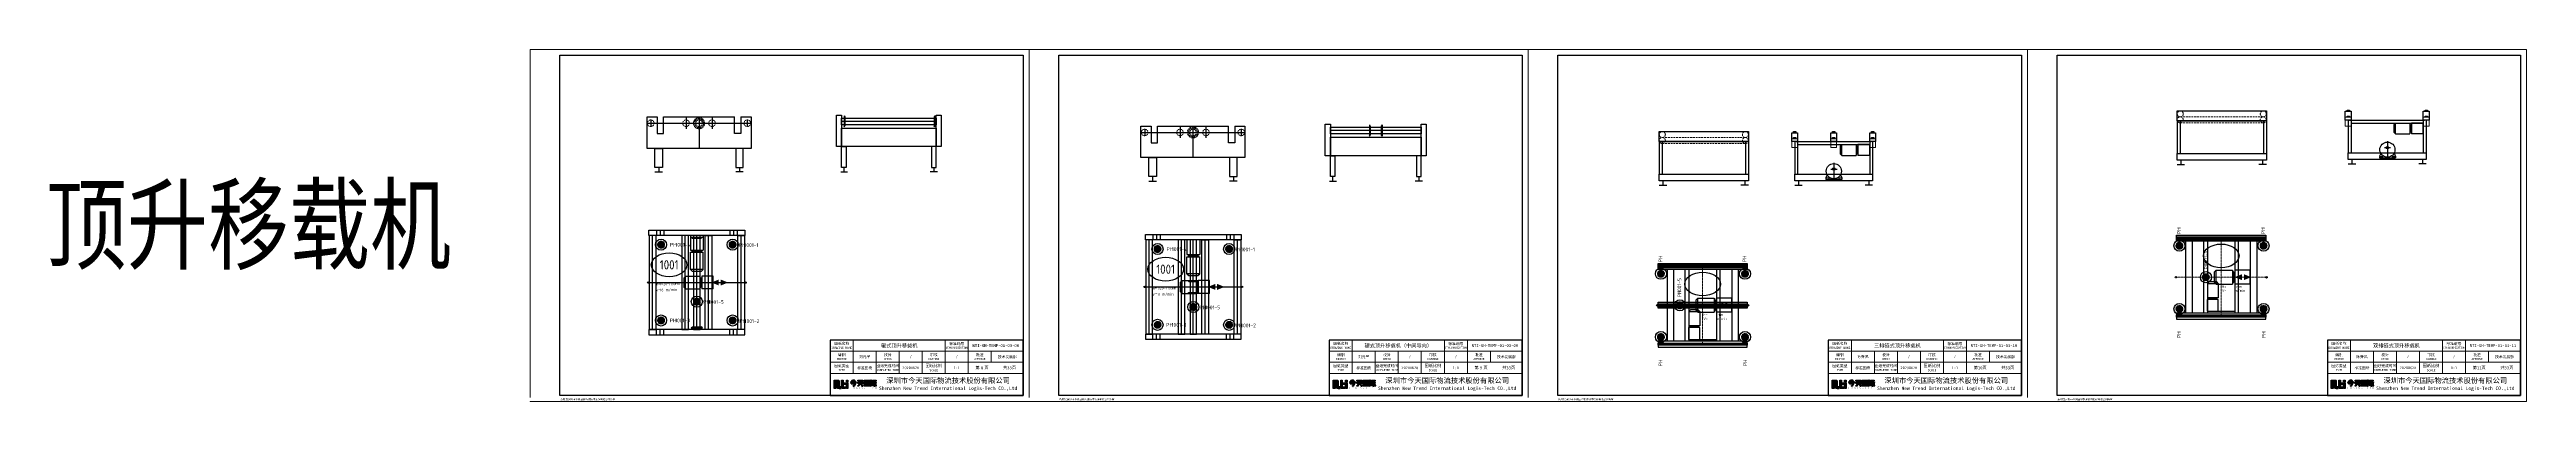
# Model space of a CAD drawing. Header units: millimetres. Extents: x 13310 to 204601, y -25828 to 2684.
# Drawn here: x 13330 to 46681, y -11572 to -6820 of the extents above; entities that cross this region are included whole.
import ezdxf
from ezdxf.enums import TextEntityAlignment as Align

# ---------------------------------------------------------------- set-up
doc = ezdxf.new("R2010")
doc.units = ezdxf.units.MM
for name, pattern in [('CENTER', [2, 1.25, -0.25, 0.25, -0.25]), ('CENTERX2', [20.32, 12.7, -2.54, 2.54, -2.54]), ('DASHED', [0.75, 0.5, -0.25])]:
    doc.linetypes.add(name, pattern=pattern)
for name, color, linetype, lineweight in [('NTI-中心线层', 1, 'CENTER', 5), ('NTI-标注层', 3, 'Continuous', 9), ('NTI-细实线', 7, 'Continuous', 9)]:
    doc.layers.add(name, color=color, linetype=linetype, lineweight=lineweight)
for name, color, linetype in [('NTI-功率', 6, 'Continuous'), ('NTI-电气控制', 1, 'Continuous'), ('NTI-粗实线', 7, 'Continuous'), ('NTI-编号层', 6, 'Continuous')]:
    doc.layers.add(name, color=color, linetype=linetype)
doc.layers.add('NTI-输送设备', color=7, linetype='Continuous', plot=False)
doc.styles.add('-黑体', font='', dxfattribs={"width": 0.8})
doc.styles.add('NTI标准图块应用文字样式', font='gbenor.shx', dxfattribs={"height": 3.5})
doc.styles.get("Standard").update_dxf_attribs({"font": 'gbenor.shx'})
doc.styles.add('标题栏', font='')
doc.styles.get('-黑体').set_extended_font_data('SimHei')
doc.styles.get('标题栏').set_extended_font_data('SimSun')

# ---------------------------------------------------------------- blocks, each defined once
blk = doc.blocks.new('*U273')
at = {"layer": 'NTI-输送设备', "color": 1, "ltscale": 20}
for p, q in [((-56.6, 700), (-56.6, 611)), ((418.7, 730.5), (418.7, 580.5)), ((593.4, 740.5), (593.4, 315.5)), ((768.1, 730.5), (768.1, 580.5)), ((1243.4, 700), (1243.4, 611)), ((-101.1, 655.5), (1287.9, 655.5)), ((548.9, 655.5), (637.9, 655.5)), ((1198.9, 655.5), (1287.9, 655.5))]:
    blk.add_line(p, q, dxfattribs=at)
at = {"layer": 'NTI-输送设备'}
for p, q in [((0, 0), (100, 0)), ((50, 60), (50, 0)), ((1186.8, 0), (1086.8, 0)), ((1136.8, 60), (1136.8, 0))]:
    blk.add_line(p, q, dxfattribs=at)
for points in [[(1155.9, 740.5), (1293.4, 740.5), (1293.4, 315.5), (-106.6, 315.5), (-106.6, 740.5), (30.9, 740.5)], [(30.9, 740.5), (30.9, 515.5), (115.9, 515.5), (115.9, 740.5)], [(115.9, 740.5), (1070.9, 740.5)], [(1155.9, 740.5), (1155.9, 515.5), (1070.9, 515.5), (1070.9, 740.5)]]:
    blk.add_lwpolyline(points, dxfattribs=at)
for points in [[(0, 315.5), (100, 315.5), (100, 60), (0, 60)], [(1186.8, 315.5), (1086.8, 315.5), (1086.8, 60), (1186.8, 60)]]:
    blk.add_lwpolyline(points, close=True, dxfattribs=at)
at = {"layer": 'NTI-输送设备', "linetype": 'DASHED', "lineweight": 9, "ltscale": 30}
for centre, radius in [((-56.6, 655.5), 44.5), ((418.7, 655.5), 44.5), ((593.4, 655.5), 75), ((593.4, 655.5), 60), ((593.4, 655.5), 44.5), ((768.1, 655.5), 44.5), ((1243.4, 655.5), 44.5)]:
    blk.add_circle(centre, radius, dxfattribs=at)
blk = doc.blocks.new('*U27')
at = {"layer": 'NTI-输送设备', "color": 1}
blk.add_line((1284.5, 680.5), (11.5, 680.5), dxfattribs=at)
at = {"layer": 'NTI-输送设备'}
for p, q in [((46.5, 755.5), (46.5, 605.5)), ((46.5, 755.5), (57.5, 740.5)), ((57.5, 740.5), (57.5, 620.5)), ((1268.5, 755.5), (1257.5, 740.5)), ((1257.5, 740.5), (1257.5, 620.5)), ((1268.5, 755.5), (1268.5, 605.5)), ((46.5, 605.5), (57.5, 620.5)), ((1268.5, 605.5), (1257.5, 620.5)), ((0, 0), (91.5, 0)), ((41.5, 60), (41.5, 0)), ((1303.5, 0), (1203.5, 0)), ((1253.5, 60), (1253.5, 0))]:
    blk.add_line(p, q, dxfattribs=at)
for points in [[(11.5, 765.5), (11.5, 340.5), (-58.5, 340.5), (-58.5, 765.5)], [(1353.5, 765.5), (1353.5, 340.5), (1283.5, 340.5), (1283.5, 765.5)], [(11.5, 590.5), (1283.5, 590.5), (1283.5, 340.5), (11.5, 340.5)], [(11.5, 340.5), (71.5, 340.5), (71.5, 60), (11.5, 60)], [(1283.5, 340.5), (1223.5, 340.5), (1223.5, 60), (1283.5, 60)]]:
    blk.add_lwpolyline(points, close=True, dxfattribs=at)
for points in [[(46.5, 636), (11.5, 636), (11.5, 725), (46.5, 725)], [(57.5, 725), (1257.5, 725)], [(1257, 725), (1283.5, 725), (1283.5, 636), (1257, 636)], [(1257.5, 636), (57.5, 636)]]:
    blk.add_lwpolyline(points, dxfattribs=at)
blk = doc.blocks.new('*U32')
at = {"layer": 'NTI-输送设备'}
for p, q in [((0, 589), (0, 150)), ((18, 589), (1178, 589)), ((40, 589), (40, 150)), ((1160, 589), (1160, 150)), ((1200, 589), (1200, 150)), ((0, 0), (100, 0)), ((50, 60), (50, 0)), ((1200, 0), (1100, 0)), ((1150, 60), (1150, 0))]:
    blk.add_line(p, q, dxfattribs=at)
at = {"layer": 'NTI-输送设备', "linetype": 'DASHED', "lineweight": 9, "ltscale": 50}
for p, q in [((41, 645), (1159, 645)), ((41, 644), (1159, 644)), ((41, 564), (1159, 564))]:
    blk.add_line(p, q, dxfattribs=at)
at = {"layer": 'NTI-输送设备'}
for points in [[(0, 725), (1200, 725), (1200, 589), (0, 589)], [(0, 150), (1200, 150), (1200, 60), (0, 60)]]:
    blk.add_lwpolyline(points, close=True, dxfattribs=at)
at = {"layer": 'NTI-输送设备', "linetype": 'DASHED', "lineweight": 9, "ltscale": 50}
for centre in [(41, 684), (1159, 684), (41, 604), (1159, 604)]:
    blk.add_circle(centre, 40.6, dxfattribs=at)
blk = doc.blocks.new('*U28')
at = {"layer": 'NTI-输送设备'}
for p, q in [((25, 589), (25, 150)), ((43, 589), (1053, 589)), ((65, 589), (65, 150)), ((65, 549), (1035, 549)), ((1035, 589), (1035, 150)), ((1075, 589), (1075, 150)), ((25, 0), (125, 0)), ((75, 60), (75, 0)), ((1075, 0), (975, 0)), ((1025, 60), (1025, 0))]:
    blk.add_line(p, q, dxfattribs=at)
at = {"layer": 'NTI-输送设备', "color": 2}
for p, q in [((659, 549), (638, 528)), ((638, 528), (638, 425)), ((638, 425), (659, 404)), ((659, 404), (659, 549)), ((659, 404), (852, 404)), ((852, 549), (852, 404)), ((857, 535), (852, 535)), ((852, 418), (857, 418)), ((860, 532), (860, 421)), ((875, 516), (863, 516)), ((863, 436), (875, 436)), ((875, 549), (875, 404)), ((1035, 549), (875, 549)), ((1035, 404), (875, 404)), ((1035, 404), (1035, 549)), ((463, 141), (445, 101)), ((445, 100), (486, 100)), ((445, 100), (445, 80)), ((445, 80), (486, 80)), ((486, 100), (486, 80)), ((486, 82), (618, 82)), ((512, 219), (595, 219)), ((552, 304), (552, 65)), ((618, 100), (659, 100)), ((618, 100), (618, 80)), ((618, 80), (659, 80)), ((641, 142), (659, 100)), ((659, 100), (659, 80))]:
    blk.add_line(p, q, dxfattribs=at)
at = {"layer": 'NTI-输送设备'}
for points in [[(-15, 709), (65, 709), (65, 589), (-15, 589)], [(10, 725), (40, 725), (40, 709), (10, 709)], [(1035, 709), (1115, 709), (1115, 589), (1035, 589)], [(1060, 725), (1090, 725), (1090, 709), (1060, 709)], [(25, 150), (1075, 150), (1075, 60), (25, 60)]]:
    blk.add_lwpolyline(points, close=True, dxfattribs=at)
at = {"layer": 'NTI-输送设备', "const_width": 16}
for points in [[(10, 717), (40, 717)], [(1060, 717), (1090, 717)]]:
    blk.add_lwpolyline(points, dxfattribs=at)
at = {"layer": 'NTI-输送设备', "color": 6, "lineweight": 13, "ltscale": 20}
for points in [[(-15, 629), (65, 629), (65, 509), (-15, 509)], [(1035, 629), (1115, 629), (1115, 509), (1035, 509)]]:
    blk.add_lwpolyline(points, close=True, dxfattribs=at)
at = {"layer": 'NTI-输送设备', "color": 6, "const_width": 16}
for points in [[(10, 637), (40, 637)], [(1060, 637), (1090, 637)]]:
    blk.add_lwpolyline(points, dxfattribs=at)
at = {"layer": 'NTI-输送设备', "color": 6}
for points in [[(10, 645), (40, 645), (40, 629), (10, 629)], [(1060, 645), (1090, 645), (1090, 629), (1060, 629)]]:
    blk.add_lwpolyline(points, close=True, dxfattribs=at)
at = {"layer": 'NTI-输送设备', "color": 2}
for centre, radius in [((552, 191), 102), ((552, 219), 16.8)]:
    blk.add_circle(centre, radius, dxfattribs=at)
for centre, start, end in [((857, 532), 0, 90), ((857, 421), 270, 0), ((863, 519), 180, 270), ((863, 433), 90, 180)]:
    blk.add_arc(centre, 3, start, end, dxfattribs=at)
blk = doc.blocks.new('图块标准图框标题栏')
h = blk.add_hatch(color=1)
h.dxf.hatch_style = 1
h.paths.add_polyline_path([(-126.1, 8.8), (-127.4, 8.8), (-127.4, 4.7), (-126.1, 4.7)])
h.paths.add_polyline_path([(-124, 9.6, 0.414214), (-124.7, 10.4), (-125.2, 10.4), (-127.4, 10.4), (-127.4, 9.1), (-125.2, 9.1), (-125.2, 5.5, 0.414214), (-124.5, 4.8), (-124, 4.8), (-122.7, 4.8), (-122.7, 5.9), (-124, 5.9)])
h.paths.add_polyline_path([(-121.2, 8.7), (-121.2, 10.4), (-122.3, 10.4), (-122.3, 5.5, 0.414214), (-121.5, 4.8), (-121.2, 4.8), (-119.6, 4.8), (-119.6, 5.9), (-121.2, 5.9), (-121.2, 7.5), (-119.6, 7.5), (-119.6, 8.7)])
h.paths.add_polyline_path([(-118, 8.7), (-119.1, 8.7), (-119.1, 4.8), (-118, 4.8)])
h.paths.add_polyline_path([(-118, 10.4), (-119.1, 10.4), (-119.1, 9.1), (-118, 9.1)])
h = blk.add_hatch(color=256)
h.dxf.hatch_style = 1
h.paths.add_polyline_path([(-113.6, 10.5), (-115, 10.5), (-116.1, 9.1), (-116.4, 9.1), (-116.4, 8.8), (-115.7, 8.8), (-114.6, 10.1), (-114, 10.1), (-112.9, 8.8), (-112.2, 8.8), (-112.2, 9.1), (-112.5, 9.1)])
h.paths.add_polyline_path([(-113.9, 9.1, 1), (-114.7, 9.1, 1)])
h.paths.add_polyline_path([(-112.8, 8.3), (-112.8, 8.4), (-115.8, 8.4), (-115.8, 8), (-113.6, 8), (-114.2, 6.8), (-114.4, 6.8), (-114.4, 6.4), (-113.7, 6.4)])
h.paths.add_polyline_path([(-107.6, 9), (-109.3, 9), (-109.3, 10), (-107.9, 10), (-107.9, 10.4), (-111.4, 10.4), (-111.4, 10), (-110, 10), (-110, 9), (-111.7, 9), (-111.7, 8.5), (-110.2, 8.5), (-111.2, 6.8), (-111.4, 6.8), (-111.4, 6.4), (-110.7, 6.4), (-109.7, 8.1), (-108.6, 6.4), (-107.9, 6.4), (-107.9, 6.8), (-108.2, 6.8), (-109.2, 8.5), (-107.6, 8.5)])
h.paths.add_polyline_path([(-103.3, 10.5), (-107.2, 10.5), (-107.2, 6.4), (-103.3, 6.4)])
h.paths.add_polyline_path([(-106.7, 10), (-103.8, 10), (-103.8, 6.9), (-106.7, 6.9)], flags=16)
h.paths.add_polyline_path([(-106.3, 8.8), (-105.5, 8.8), (-105.5, 9.4), (-106.3, 9.4), (-106.3, 9.7), (-104.1, 9.7), (-104.1, 9.4), (-105, 9.4), (-105, 8.8), (-104.1, 8.8), (-104.1, 8.4), (-105, 8.4), (-105, 7.6), (-104.4, 7.6), (-104.4, 7.8), (-104.1, 7.8), (-104.1, 7.6), (-104.1, 7.2), (-106.3, 7.2), (-106.3, 7.6), (-105.5, 7.6), (-105.5, 8.4), (-106.3, 8.4)], flags=0)
h.paths.add_polyline_path([(-101.6, 9), (-101.7, 9.1), (-101.7, 9.2), (-101.6, 9.3), (-101.6, 10), (-101.6, 10.5), (-102.5, 10.5), (-102.9, 10.5), (-102.9, 6.4), (-102.5, 6.4), (-102.5, 10), (-102, 10), (-102, 9.5), (-102.1, 9.5), (-102.1, 8.8), (-102, 8.7), (-102, 7.9), (-102.1, 7.8), (-102.1, 7.3), (-102, 7.3), (-101.8, 7.3, 0.414214), (-101.6, 7.5)])
h.paths.add_polyline_path([(-99, 9.4), (-101.2, 9.4), (-101.2, 8.9), (-100.4, 8.9), (-100.4, 6.7), (-100.7, 6.7), (-100.7, 6.4), (-100.4, 6.4), (-100.1, 6.4), (-100, 6.4, 0.414214), (-99.8, 6.6), (-99.8, 8.9), (-99, 8.9)])
h.paths.add_polyline_path([(-99.1, 10.5), (-101.1, 10.5), (-101.1, 10), (-99.1, 10)])
h.paths.add_polyline_path([(-100.8, 8.6), (-101.2, 8.6), (-101.2, 7), (-101.5, 7), (-101.5, 6.6), (-101.2, 6.6), (-101, 6.6, 0.414214), (-100.8, 6.8)])
h.paths.add_polyline_path([(-99, 8.6), (-99.4, 8.6), (-99.4, 6.8, 0.414214), (-99.1, 6.6), (-99, 6.6), (-98.7, 6.6), (-98.7, 7), (-99, 7)])
h = blk.add_hatch(color=256)
h.dxf.hatch_style = 1
h.paths.add_polyline_path([(-105, 8.8), (-105, 9.4), (-104.1, 9.4), (-104.1, 9.7), (-106.3, 9.7), (-106.3, 9.4), (-105.5, 9.4), (-105.5, 8.8), (-106.3, 8.8), (-106.3, 8.4), (-105.5, 8.4), (-105.5, 7.6), (-106.3, 7.6), (-106.3, 7.2), (-104.1, 7.2), (-104.1, 7.6), (-104.1, 7.8), (-104.4, 7.8), (-104.4, 7.6), (-105, 7.6), (-105, 8.4), (-104.1, 8.4), (-104.1, 8.8)])
for p, q in [((-116.4, 9.1), (-116.4, 8.8)), ((-116.4, 9.1), (-116.1, 9.1)), ((-116.4, 8.8), (-115.7, 8.8)), ((-116.1, 9.1), (-115, 10.5)), ((-115.8, 8), (-113.6, 8)), ((-115.7, 8.8), (-114.6, 10.1)), ((-113.6, 10.5), (-115, 10.5)), ((-114.6, 10.1), (-114, 10.1)), ((-114.6, 10.1), (-114, 10.1)), ((-114.4, 6.4), (-114.4, 6.8)), ((-114.4, 6.8), (-114.2, 6.8)), ((-113.6, 8), (-114.2, 6.8)), ((-114, 10.1), (-112.9, 8.8)), ((-112.9, 8.8), (-114, 10.1)), ((-112.8, 8.3), (-113.7, 6.4)), ((-112.5, 9.1), (-113.6, 10.5)), ((-112.9, 8.8), (-112.2, 8.8)), ((-112.2, 8.8), (-112.9, 8.8)), ((-112.2, 9.1), (-112.5, 9.1)), ((-112.2, 8.8), (-112.2, 9.1)), ((-111.4, 6.8), (-111.2, 6.8)), ((-111.4, 6.4), (-111.4, 6.8)), ((-110.7, 6.4), (-111.4, 6.4)), ((-110.2, 8.5), (-111.2, 6.8)), ((-109.7, 8.1), (-110.7, 6.4)), ((-109.7, 8.1), (-108.6, 6.4)), ((-109.2, 8.5), (-108.2, 6.8)), ((-108.6, 6.4), (-107.9, 6.4)), ((-107.9, 6.8), (-108.2, 6.8)), ((-107.9, 6.4), (-107.9, 6.8)), ((-102.1, 7.3), (-102, 7.3)), ((-101.6, 9.3), (-101.7, 9.2)), ((-101.7, 9.2), (-101.7, 9.1)), ((-101.6, 9), (-101.7, 9.1))]:
    blk.add_line(p, q)
at = {"color": 7, "linetype": 'Continuous'}
for p, q in [((-115.8, 8), (-115.8, 8.4)), ((-115.8, 8.4), (-112.8, 8.4)), ((-112.8, 8.4), (-112.8, 8.3)), ((-99.8, 6.6), (-99.8, 8.7))]:
    blk.add_line(p, q, dxfattribs=at)
at = {"color": 1}
for points in [[(-125.2, 9.1), (-127.4, 9.1), (-127.4, 10.4), (-125.2, 10.4)], [(-124, 4.8), (-122.7, 4.8), (-122.7, 5.9), (-124, 5.9)], [(-121.2, 8.7), (-119.6, 8.7), (-119.6, 7.5), (-121.2, 7.5)], [(-121.2, 7.5), (-121.2, 5.9)], [(-121.2, 5.9), (-119.6, 5.9), (-119.6, 4.8), (-121.2, 4.8)]]:
    blk.add_lwpolyline(points, dxfattribs=at)
for points in [[(-127.4, 8.8), (-126.1, 8.8), (-126.1, 4.7), (-127.4, 4.7)], [(-119.1, 10.4), (-118, 10.4), (-118, 9.1), (-119.1, 9.1)], [(-119.1, 8.7), (-118, 8.7), (-118, 4.8), (-119.1, 4.8)]]:
    blk.add_lwpolyline(points, close=True, dxfattribs=at)
for points in [[(-125.2, 10.4), (-124.7, 10.4, -0.414214), (-124, 9.6), (-124, 5.9)], [(-124, 4.8), (-124.5, 4.8, -0.414214), (-125.2, 5.5), (-125.2, 9.1)], [(-121.2, 4.8), (-121.5, 4.8, -0.414214), (-122.3, 5.5), (-122.3, 10.4), (-121.2, 10.4), (-121.2, 8.7)]]:
    blk.add_lwpolyline(points, format="xyb", dxfattribs=at)
at = {"color": 7, "linetype": 'Continuous'}
for points in [[(-114.4, 6.4), (-113.7, 6.4)], [(-104.1, 9.6), (-104.1, 9.7), (-106.3, 9.7)], [(-102.1, 7.3), (-102.1, 7.8), (-102, 7.9), (-102, 8.7), (-102.1, 8.8), (-102.1, 9.5), (-102, 9.5), (-102, 10)], [(-100.7, 6.4), (-100.7, 6.6)], [(-100.7, 6.4), (-100.1, 6.4)], [(-100, 6.4), (-100.1, 6.4)]]:
    blk.add_lwpolyline(points, dxfattribs=at)
for points in [[(-110, 9), (-111.7, 9), (-111.7, 8.5), (-110.2, 8.5)], [(-110, 10), (-111.4, 10), (-111.4, 10.4), (-107.9, 10.4), (-107.9, 10), (-109.3, 10)], [(-110, 9), (-110, 10)], [(-109.3, 10), (-109.3, 9)], [(-109.2, 8.5), (-107.6, 8.5), (-107.6, 9), (-109.3, 9)], [(-105.5, 9.4), (-106.3, 9.4), (-106.3, 9.7), (-104.1, 9.7), (-104.1, 9.4), (-105, 9.4)], [(-105.5, 8.8), (-106.3, 8.8), (-106.3, 8.4), (-105.5, 8.4)], [(-104.1, 7.6), (-104.1, 7.2), (-106.3, 7.2), (-106.3, 7.6), (-105.5, 7.6)], [(-105.5, 8.8), (-105.5, 9.4)], [(-105.5, 7.6), (-105.5, 8.4)], [(-105, 9.4), (-105, 8.8)], [(-105, 8.4), (-104.1, 8.4), (-104.1, 8.8), (-105, 8.8)], [(-105, 8.4), (-105, 7.6)], [(-105, 7.6), (-104.4, 7.6)], [(-104.4, 7.6), (-104.4, 7.8), (-104.1, 7.8), (-104.1, 7.6)], [(-102.5, 10.5), (-102.9, 10.5), (-102.9, 6.4), (-102.5, 6.4), (-102.5, 10)], [(-102.5, 10.5), (-101.6, 10.5), (-101.6, 10)], [(-102, 10), (-102.5, 10)], [(-101.6, 9.3), (-101.6, 10)], [(-101.2, 6.6), (-101.5, 6.6), (-101.5, 7), (-101.2, 7)], [(-100.4, 8.9), (-101.2, 8.9), (-101.2, 9.4), (-99, 9.4), (-99, 8.9), (-99.8, 8.9)], [(-100.4, 6.4), (-100.7, 6.4), (-100.7, 6.7), (-100.4, 6.7)], [(-100.4, 8.9), (-100.4, 6.7)], [(-99, 6.6), (-98.7, 6.6), (-98.7, 7), (-99, 7)]]:
    blk.add_lwpolyline(points)
for points in [[(-107.2, 10.5), (-103.3, 10.5), (-103.3, 6.4), (-107.2, 6.4)], [(-106.7, 10), (-103.8, 10), (-103.8, 6.9), (-106.7, 6.9)], [(-101.1, 10.5), (-99.1, 10.5), (-99.1, 10), (-101.1, 10)]]:
    blk.add_lwpolyline(points, close=True)
for points in [[(-102, 7.3), (-101.8, 7.3, 0.414214), (-101.6, 7.5), (-101.6, 9)], [(-101.2, 7), (-101.2, 8.6), (-100.8, 8.6), (-100.8, 6.8, -0.414214), (-101, 6.6), (-101.2, 6.6)], [(-100.4, 6.4), (-100, 6.4, 0.414214), (-99.8, 6.6), (-99.8, 8.9)], [(-99, 7), (-99, 8.6), (-99.4, 8.6), (-99.4, 6.8, 0.414214), (-99.1, 6.6), (-99, 6.6)]]:
    blk.add_lwpolyline(points, format="xyb")
blk.add_circle((-114.3, 9.1), 0.388, dxfattribs=at)
at = {"layer": 'NTI-粗实线'}
blk.add_lwpolyline([(-130, 0), (0, 0), (0, 37.5), (-130, 37.5)], close=True, dxfattribs=at)
at = {"layer": 'NTI-细实线'}
for p, q in [((-114.5, 37.5), (-114.5, 15)), ((-52.5, 22.5), (-52.5, 37.5)), ((-37, 22.5), (-37, 37.5)), ((0, 30), (-130, 30)), ((0, 22.5), (-130, 22.5)), ((-99, 30), (-99, 15)), ((-83.5, 30), (-83.5, 15)), ((-68, 30), (-68, 15)), ((-52.5, 22.5), (-52.5, 15)), ((-37, 22.5), (-37, 15)), ((-21.5, 30), (-21.5, 22.5)), ((0, 15), (-130, 15))]:
    blk.add_line(p, q, dxfattribs=at)
at = {"style": '标题栏'}
blk.add_attdef('图纸名称', text='', height=2.5, dxfattribs=at).set_placement((-83.5, 33.8), align=Align.MIDDLE_CENTER)
for tag, height, p in [('标准编号', 2, (-18.5, 33.8)), ('编制人员', 1.8, (-106.8, 26.2)), ('图纸类型', 1.8, (-106.8, 18.8)), ('图纸完成时间', 1.8, (-75.8, 18.8)), ('校对人员', 1.8, (-75.8, 26.2)), ('审核人员', 1.8, (-44.8, 26.2)), ('图纸比例', 1.8, (-44.8, 18.8)), ('N', 2, (-27.8, 18.8)), ('批准', 1.8, (-10.8, 26.2)), ('N', 2, (-9.2, 18.8))]:
    blk.add_attdef(tag, text='', height=height, dxfattribs=at).set_placement(p, align=Align.MIDDLE)
at = {"layer": 'NTI-细实线', "color": 7, "style": '标题栏'}
for s, p in [('L', (-116.4, 4.6)), ('O', (-114.4, 4.6)), ('G', (-112.5, 4.6)), ('I', (-110.8, 4.6)), ('S', (-109, 4.6)), ('-', (-107.1, 4.6)), ('T', (-105.1, 4.6)), ('E', (-103.4, 4.6)), ('C', (-101.4, 4.6)), ('H', (-99.6, 4.6))]:
    blk.add_text(s, height=1, dxfattribs=at).set_placement(p)
at = {"layer": 'NTI-细实线', "attachment_point": 5, "style": '标题栏'}
for s, insert, char_height, width in [('图纸名称\\P{\\H0.83333x;DRAWING NAME}', (-122.2, 33.8), 1.8, 15.198), ('标准编号\\P{\\H0.7x;STANDARDIZATION}', (-44.8, 33.8), 1.8, 15.198), ('图纸类型\\P{\\H0.75x;TYPE}', (-122.2, 18.8), 1.8, 14.466), ('编制\\P{\\H0.75x;EDITOR}', (-122.2, 26.2), 1.8, 14.466), ('图纸完成时间\\P{\\H0.75x;COMPLETED TIME}', (-91.2, 18.8), 1.8, 17.288), ('校对\\P{\\H0.75x;CHECK}', (-91.2, 26.2), 1.8, 14.466), ('图纸比例\\P{\\H0.75x;SCALE}', (-60.2, 18.8), 2, 14.466), ('审核\\P{\\H0.75x;EXAMINE}', (-60.2, 26.2), 1.8, 14.466), ('批准\\P{\\H0.75x;APPROVE}', (-29.2, 26.2), 1.8, 14.466), ('第  页', (-27.8, 18.8), 2, 24.25), ('共  页', (-9.2, 18.8), 2, 24.25), ('深圳市今天国际物流技术股份有限公司\\P{\\H0.66667x;Shenzhen New Trend International Logis-Tech CO.,Ltd}', (-50.6, 7.5), 3.5, 116.066)]:
    blk.add_mtext(s, dxfattribs=dict(at, insert=insert, char_height=char_height, width=width))
blk = doc.blocks.new('*U33')
at = {"layer": 'NTI-输送设备'}
for p, q in [((0, 589), (0, 150)), ((18, 589), (1178, 589)), ((40, 589), (40, 150)), ((1160, 589), (1160, 150)), ((1200, 589), (1200, 150)), ((0, 0), (100, 0)), ((50, 60), (50, 0)), ((1200, 0), (1100, 0)), ((1150, 60), (1150, 0))]:
    blk.add_line(p, q, dxfattribs=at)
at = {"layer": 'NTI-输送设备', "linetype": 'DASHED', "lineweight": 9, "ltscale": 50}
for p, q in [((41, 645), (1159, 645)), ((41, 644), (1159, 644)), ((41, 564), (1159, 564))]:
    blk.add_line(p, q, dxfattribs=at)
at = {"layer": 'NTI-输送设备'}
for points in [[(0, 725), (1200, 725), (1200, 589), (0, 589)], [(0, 150), (1200, 150), (1200, 60), (0, 60)]]:
    blk.add_lwpolyline(points, close=True, dxfattribs=at)
at = {"layer": 'NTI-输送设备', "linetype": 'DASHED', "lineweight": 9, "ltscale": 50}
for centre in [(41, 684), (1159, 684), (41, 604), (1159, 604)]:
    blk.add_circle(centre, 40.6, dxfattribs=at)
blk = doc.blocks.new('*U29')
at = {"layer": 'NTI-输送设备'}
for p, q in [((25, 589), (25, 150)), ((43, 589), (1053, 589)), ((65, 589), (65, 150)), ((65, 549), (1035, 549)), ((1035, 589), (1035, 150)), ((1075, 589), (1075, 150)), ((25, 0), (125, 0)), ((75, 60), (75, 0)), ((1075, 0), (975, 0)), ((1025, 60), (1025, 0))]:
    blk.add_line(p, q, dxfattribs=at)
at = {"layer": 'NTI-输送设备', "color": 2}
for p, q in [((659, 549), (638, 528)), ((638, 528), (638, 425)), ((638, 425), (659, 404)), ((659, 404), (659, 549)), ((659, 404), (852, 404)), ((852, 549), (852, 404)), ((857, 535), (852, 535)), ((852, 418), (857, 418)), ((860, 532), (860, 421)), ((875, 516), (863, 516)), ((863, 436), (875, 436)), ((875, 549), (875, 404)), ((1035, 549), (875, 549)), ((1035, 404), (875, 404)), ((1035, 404), (1035, 549)), ((463, 141), (445, 101)), ((445, 100), (486, 100)), ((445, 100), (445, 80)), ((445, 80), (486, 80)), ((486, 100), (486, 80)), ((486, 82), (618, 82)), ((512, 219), (595, 219)), ((552, 304), (552, 65)), ((618, 100), (659, 100)), ((618, 100), (618, 80)), ((618, 80), (659, 80)), ((641, 142), (659, 100)), ((659, 100), (659, 80))]:
    blk.add_line(p, q, dxfattribs=at)
at = {"layer": 'NTI-输送设备'}
for points in [[(-15, 709), (65, 709), (65, 589), (-15, 589)], [(10, 725), (40, 725), (40, 709), (10, 709)], [(510, 709), (590, 709), (590, 589), (510, 589)], [(535, 725), (565, 725), (565, 709), (535, 709)], [(1035, 709), (1115, 709), (1115, 589), (1035, 589)], [(1060, 725), (1090, 725), (1090, 709), (1060, 709)], [(25, 150), (1075, 150), (1075, 60), (25, 60)]]:
    blk.add_lwpolyline(points, close=True, dxfattribs=at)
at = {"layer": 'NTI-输送设备', "const_width": 16}
for points in [[(10, 717), (40, 717)], [(535, 717), (565, 717)], [(1060, 717), (1090, 717)]]:
    blk.add_lwpolyline(points, dxfattribs=at)
at = {"layer": 'NTI-输送设备', "color": 6, "lineweight": 13, "ltscale": 20}
for points in [[(-15, 629), (65, 629), (65, 509), (-15, 509)], [(510, 629), (590, 629), (590, 509), (510, 509)], [(1035, 629), (1115, 629), (1115, 509), (1035, 509)]]:
    blk.add_lwpolyline(points, close=True, dxfattribs=at)
at = {"layer": 'NTI-输送设备', "color": 6, "const_width": 16}
for points in [[(10, 637), (40, 637)], [(535, 637), (565, 637)], [(1060, 637), (1090, 637)]]:
    blk.add_lwpolyline(points, dxfattribs=at)
at = {"layer": 'NTI-输送设备', "color": 6}
for points in [[(10, 645), (40, 645), (40, 629), (10, 629)], [(535, 645), (565, 645), (565, 629), (535, 629)], [(1060, 645), (1090, 645), (1090, 629), (1060, 629)]]:
    blk.add_lwpolyline(points, close=True, dxfattribs=at)
at = {"layer": 'NTI-输送设备', "color": 2}
for centre, radius in [((552, 191), 102), ((552, 219), 16.8)]:
    blk.add_circle(centre, radius, dxfattribs=at)
for centre, start, end in [((857, 532), 0, 90), ((857, 421), 270, 0), ((863, 519), 180, 270), ((863, 433), 90, 180)]:
    blk.add_arc(centre, 3, start, end, dxfattribs=at)
blk = doc.blocks.new('*U31')
at = {"layer": 'NTI-输送设备', "color": 1}
blk.add_line((1258, 680), (38, 680), dxfattribs=at)
at = {"layer": 'NTI-输送设备'}
for p, q in [((562, 756), (562, 606)), ((562, 756), (573, 740)), ((573, 740), (573, 620)), ((733, 756), (722, 740)), ((722, 740), (722, 620)), ((733, 756), (733, 606)), ((562, 606), (573, 620)), ((733, 606), (722, 620)), ((26, 0), (118, 0)), ((68, 60), (68, 0)), ((1278, 0), (1178, 0)), ((1228, 60), (1228, 0))]:
    blk.add_line(p, q, dxfattribs=at)
for points in [[(38, 765), (38, 340), (-32, 340), (-32, 765)], [(1328, 765), (1328, 340), (1258, 340), (1258, 765)], [(38, 590), (1258, 590), (1258, 340), (38, 340)], [(38, 340), (98, 340), (98, 60), (38, 60)], [(1258, 340), (1198, 340), (1198, 60), (1258, 60)]]:
    blk.add_lwpolyline(points, close=True, dxfattribs=at)
for points in [[(562, 636), (38, 636), (38, 725), (562, 725)], [(573, 725), (722, 725)], [(722, 725), (1258, 725), (1258, 636), (722, 636)], [(722, 636), (573, 636)]]:
    blk.add_lwpolyline(points, dxfattribs=at)
blk = doc.blocks.new('*U275')
at = {"layer": 'NTI-输送设备', "color": 1, "ltscale": 20}
for p, q in [((-56.6, 700), (-56.6, 611)), ((418.7, 730.5), (418.7, 580.5)), ((593.4, 740.5), (593.4, 315.5)), ((768.1, 730.5), (768.1, 580.5)), ((1243.4, 700), (1243.4, 611)), ((-101.1, 655.5), (1287.9, 655.5)), ((548.9, 655.5), (637.9, 655.5)), ((1198.9, 655.5), (1287.9, 655.5))]:
    blk.add_line(p, q, dxfattribs=at)
at = {"layer": 'NTI-输送设备'}
for p, q in [((0, 0), (100, 0)), ((50, 60), (50, 0)), ((1186.8, 0), (1086.8, 0)), ((1136.8, 60), (1136.8, 0))]:
    blk.add_line(p, q, dxfattribs=at)
for points in [[(1155.9, 740.5), (1293.4, 740.5), (1293.4, 315.5), (-106.6, 315.5), (-106.6, 740.5), (30.9, 740.5)], [(30.9, 740.5), (30.9, 515.5), (115.9, 515.5), (115.9, 740.5)], [(115.9, 740.5), (1070.9, 740.5)], [(1155.9, 740.5), (1155.9, 515.5), (1070.9, 515.5), (1070.9, 740.5)]]:
    blk.add_lwpolyline(points, dxfattribs=at)
for points in [[(0, 315.5), (100, 315.5), (100, 60), (0, 60)], [(1186.8, 315.5), (1086.8, 315.5), (1086.8, 60), (1186.8, 60)]]:
    blk.add_lwpolyline(points, close=True, dxfattribs=at)
at = {"layer": 'NTI-输送设备', "linetype": 'DASHED', "lineweight": 9, "ltscale": 30}
for centre, radius in [((-56.6, 655.5), 44.5), ((418.7, 655.5), 44.5), ((593.4, 655.5), 75), ((593.4, 655.5), 60), ((593.4, 655.5), 44.5), ((768.1, 655.5), 44.5), ((1243.4, 655.5), 44.5)]:
    blk.add_circle(centre, radius, dxfattribs=at)
blk = doc.blocks.new('电机（顶升）')
at = {"layer": 'NTI-输送设备', "color": 2}
for p, q in [((87, 0), (-87, 0)), ((-87, 0), (-87, -200.5)), ((-87, -200.5), (87, -200.5)), ((-87, -228.34), (87, -228.34)), ((-87, -459.1), (-87, -228.34)), ((-70.2, -222.34), (-70.2, -228.34)), ((-66.6, -218.74), (66.6, -218.74)), ((-48, -200.74), (-48, -215.14)), ((48, -215.14), (48, -200.74)), ((70.2, -228.34), (70.2, -222.34)), ((87, 0), (87, -200.5)), ((87, -459.1), (87, -228.34)), ((-87, -459.1), (-61.8, -484.3)), ((87, -459.1), (-87, -459.1)), ((-61.8, -484.3), (61.8, -484.3)), ((61.8, -484.3), (87, -459.1))]:
    blk.add_line(p, q, dxfattribs=at)
for centre, start, end in [((-66.6, -222.34), 90, 180), ((-51.6, -215.14), 270, 0), ((51.6, -215.14), 180, 270), ((66.6, -222.34), 0, 90)]:
    blk.add_arc(centre, 3.6, start, end, dxfattribs=at)
blk = doc.blocks.new('电机（移栽）')
at = {"layer": 'NTI-输送设备', "color": 2}
for p, q in [((-371, 87), (-396, 61)), ((-396, 61), (-396, -62)), ((-371, -87), (-371, 87)), ((-371, 87), (-180, 87)), ((-180, 87), (-180, -87)), ((-174, 70), (-180, 70)), ((-170, 66), (-170, -67)), ((-152, 48), (-167, 48)), ((-152, 87), (-152, -87)), ((0, 87), (-152, 87)), ((0, -87), (0, 87)), ((-396, -62), (-371, -87)), ((-371, -87), (-180, -87)), ((-180, -71), (-174, -71)), ((-167, -48), (-152, -48)), ((0, -87), (-152, -87))]:
    blk.add_line(p, q, dxfattribs=at)
for centre, start, end in [((-174, 66), 0, 90), ((-167, 51), 180, 270), ((-174, -67), 270, 0), ((-167, -52), 90, 180)]:
    blk.add_arc(centre, 3.6, start, end, dxfattribs=at)
blk = doc.blocks.new('缺口')
at = {"layer": 'NTI-输送设备'}
for p, q in [((-50, 0), (-50, -70)), ((50, 0), (50, -70))]:
    blk.add_line(p, q, dxfattribs=at)
at = {"layer": 'NTI-输送设备', "color": 1}
blk.add_line((0, 0), (0, -70), dxfattribs=at)
blk = doc.blocks.new('开关3')
at = {"layer": 'NTI-电气控制'}
h = blk.add_hatch(dxfattribs=at)
h.set_pattern_fill('ANSI37', color=1, scale=2.4, angle=-90, style=0)
h.set_pattern_definition([(315, (-108851.0843, 64486.6747), (2.69407684, 2.69407684), []), (45, (-108851.0843, 64486.6747), (-2.69407684, 2.69407684), [])])
h.paths.add_polyline_path([(0, 47, 1), (0, -47, 1)])
at = {"layer": 'NTI-电气控制', "color": 5}
blk.add_circle((0, 0), 74.7, dxfattribs=at)
blk = doc.blocks.new('NTI-物流方向示意')
at = {"layer": 'NTI-标注层'}
blk.add_lwpolyline([(0, 0, 0, 80, 0), (-100, 0, 50, 50, 0)], format="xyseb", dxfattribs=at)
blk = doc.blocks.new('*U426')
at = {"layer": 'NTI-编号层'}
blk.add_ellipse((-373, 239), major_axis=(240, 0), ratio=0.666667, dxfattribs=at)
at = {"layer": 'NTI-输送设备', "color": 1}
for p, q in [((-595, -637), (-595, 636)), ((-159, -637), (-159, 636)), ((0, -637), (0, 636)), ((159, -637), (159, 636)), ((595, -637), (595, 636)), ((-655, 0), (655, 0))]:
    blk.add_line(p, q, dxfattribs=at)
at = {"layer": 'NTI-输送设备', "color": 5}
for p, q in [((-662, 7), (-648, -7)), ((-662, -7), (-648, 7)), ((662, 7), (648, -7)), ((662, -7), (648, 7))]:
    blk.add_line(p, q, dxfattribs=at)
at = {"layer": 'NTI-输送设备'}
for p, q in [((-75, 86), (75, 86)), ((-75, 86), (-60, 75)), ((-60, 75), (60, 75)), ((75, 86), (60, 75)), ((-75, -86), (-60, -75)), ((-75, -86), (75, -86)), ((-60, -75), (60, -75)), ((75, -86), (60, -75))]:
    blk.add_line(p, q, dxfattribs=at)
for points in [[(645, 706), (645, 636), (-645, 636), (-645, 706)], [(-640, 636), (-640, -637), (-550, -637), (-550, 636)], [(-203, 636), (-203, -637), (-114, -637), (-114, 636)], [(203, 636), (203, -637), (114, -637), (114, 636)], [(640, 636), (640, -637), (550, -637), (550, 636)], [(645, -707), (645, -637), (-645, -637), (-645, -707)]]:
    blk.add_lwpolyline(points, close=True, dxfattribs=at)
for points in [[(44, 86), (44, 636), (-44, 636), (-44, 86)], [(-44, 75), (-44, -75)], [(44, -75), (44, 75)], [(-44, -86), (-44, -637), (44, -637), (44, -86)]]:
    blk.add_lwpolyline(points, dxfattribs=at)
at = {"layer": 'NTI-输送设备', "color": 5}
for centre in [(-655, 0), (655, 0)]:
    blk.add_circle(centre, 10, dxfattribs=at)
at = {"xscale": -1}
for name, p in [('缺口', (495, 706)), ('NTI-物流方向示意', (196, 0))]:
    blk.add_blockref(name, p, dxfattribs=at)
blk.add_blockref('NTI-物流方向示意', (421, 0))
at = {"layer": 'NTI-电气控制'}
for p in [(-482, 511), (482, 511), (0, -272), (-482, -512), (482, -512)]:
    blk.add_blockref('开关3', p, dxfattribs=at)
at = {"layer": 'NTI-输送设备'}
for name, p in [('缺口', (-495, 706)), ('电机（顶升）', (0, 636)), ('电机（移栽）', (219, 0))]:
    blk.add_blockref(name, p, dxfattribs=at)
at = {"layer": 'NTI-输送设备', "xscale": -1, "rotation": 180}
blk.add_blockref('缺口', (-495, -707), dxfattribs=at)
at = {"layer": 'NTI-输送设备', "rotation": 180}
blk.add_blockref('缺口', (495, -707), dxfattribs=at)
at = {"layer": 'NTI-功率', "style": 'NTI标准图块应用文字样式'}
blk.add_attdef('005电机功率(KW)', (-499, -232), '', height=35, dxfattribs=at)
at = {"layer": 'NTI-标注层', "attachment_point": 1, "style": 'NTI标准图块应用文字样式'}
for s, width, insert, char_height in [('{\\fSimSun|b0|i0|c134|p2;v=}', 165.8, (-548, -82), 35), ('{\\fSimSun|b0|i0|c134|p2;H=}', 165.8, (-546, -2), 35), ('m/min', 5.85, (-420, -77), 40), ('{\\fSimSun|b0|i0|c134|p2;mm}', 165.8, (-290, 0), 35)]:
    blk.add_mtext_dynamic_manual_height_columns(s, width=width, gutter_width=350, heights=[0], dxfattribs=dict(at, insert=insert, char_height=char_height))
at = {"layer": 'NTI-标注层', "style": 'NTI标准图块应用文字样式'}
for tag, p in [('003输送高度(mm)', (-496, -36)), ('004输送速度(m/min)', (-496, -119))]:
    blk.add_attdef(tag, p, '', height=35, dxfattribs=at)
for tag, p, flags in [('012设计单位', (-496, -362), 3), ('011备注', (-496, -295), 1), ('005额定载荷(kg)', (-485, -409), 1)]:
    blk.add_attdef(tag, p, '', height=35, dxfattribs=dict(at, flags=flags))
at = {"layer": 'NTI-电气控制', "char_height": 50, "attachment_point": 1}
for width, insert in [(117.64, (-361, 535)), (72.12, (568, 531)), (72.12, (87, -252)), (113.65, (-365, -487)), (72.89, (572, -495))]:
    blk.add_mtext_dynamic_manual_height_columns('PH', width=width, gutter_width=200, heights=[0], dxfattribs=dict(at, insert=insert))
at = {"layer": 'NTI-电气控制'}
for tag, p in [('4#漫反射编号', (-289, 485)), ('1#漫反射编号', (640, 480)), ('5#光电编号', (159, -302)), ('3#漫反射编号', (-293, -537)), ('2#漫反射编号', (643, -545))]:
    blk.add_attdef(tag, p, '', height=50, dxfattribs=at)
at = {"layer": 'NTI-电气控制', "style": 'NTI标准图块应用文字样式'}
blk.add_attdef('007控制方式', (-503, -183), '', height=50, dxfattribs=at)
at = {"layer": 'NTI-编号层', "style": 'NTI标准图块应用文字样式'}
blk.add_attdef('000设备编号', text='', height=125, dxfattribs=at).set_placement((-373, 239), align=Align.MIDDLE)
blk = doc.blocks.new('*U425')
at = {"layer": 'NTI-编号层'}
blk.add_ellipse((-373, 239), major_axis=(240, 0), ratio=0.666667, dxfattribs=at)
at = {"layer": 'NTI-输送设备', "color": 1}
for p, q in [((-595, -637), (-595, 636)), ((-159, -637), (-159, 636)), ((0, -637), (0, 636)), ((159, -637), (159, 636)), ((595, -637), (595, 636)), ((-655, 0), (655, 0))]:
    blk.add_line(p, q, dxfattribs=at)
at = {"layer": 'NTI-输送设备'}
for p, q in [((-75, 611), (75, 611)), ((-75, 611), (-60, 600)), ((-60, 600), (60, 600)), ((75, 611), (60, 600)), ((-75, -611), (-60, -600)), ((-75, -611), (75, -611)), ((-60, -600), (60, -600)), ((75, -611), (60, -600))]:
    blk.add_line(p, q, dxfattribs=at)
at = {"layer": 'NTI-输送设备', "color": 5}
for p, q in [((-662, 7), (-648, -7)), ((-662, -7), (-648, 7)), ((662, 7), (648, -7)), ((662, -7), (648, 7))]:
    blk.add_line(p, q, dxfattribs=at)
at = {"layer": 'NTI-输送设备'}
for points in [[(645, 706), (645, 636), (-645, 636), (-645, 706)], [(-640, 636), (-640, -636), (-550, -636), (-550, 636)], [(-203, 636), (-203, -636), (-114, -636), (-114, 636)], [(203, 636), (203, -636), (114, -636), (114, 636)], [(640, 636), (640, -636), (550, -636), (550, 636)], [(645, -706), (645, -636), (-645, -636), (-645, -706)]]:
    blk.add_lwpolyline(points, close=True, dxfattribs=at)
for points in [[(44, 611), (44, 636), (-44, 636), (-44, 611)], [(-44, 600), (-44, -600)], [(44, -600), (44, 600)], [(-44, -611), (-44, -636), (44, -636), (44, -611)]]:
    blk.add_lwpolyline(points, dxfattribs=at)
at = {"layer": 'NTI-输送设备', "color": 5}
for centre in [(-655, 0), (655, 0)]:
    blk.add_circle(centre, 10, dxfattribs=at)
at = {"xscale": -1}
for name, p in [('缺口', (495, 706)), ('NTI-物流方向示意', (196, 0))]:
    blk.add_blockref(name, p, dxfattribs=at)
blk.add_blockref('NTI-物流方向示意', (421, 0))
at = {"layer": 'NTI-电气控制'}
for p in [(-482, 511), (482, 511), (0, -258), (-482, -512), (482, -512)]:
    blk.add_blockref('开关3', p, dxfattribs=at)
at = {"layer": 'NTI-输送设备'}
for name, p in [('缺口', (-495, 706)), ('电机（顶升）', (0, 636)), ('电机（移栽）', (219, 0))]:
    blk.add_blockref(name, p, dxfattribs=at)
at = {"layer": 'NTI-输送设备', "xscale": -1, "rotation": 180}
blk.add_blockref('缺口', (-495, -706), dxfattribs=at)
at = {"layer": 'NTI-输送设备', "rotation": 180}
blk.add_blockref('缺口', (495, -706), dxfattribs=at)
at = {"layer": 'NTI-功率', "style": 'NTI标准图块应用文字样式'}
blk.add_attdef('005电机功率(KW)', (-499, -238), '', height=35, dxfattribs=at)
at = {"layer": 'NTI-标注层', "attachment_point": 1, "style": 'NTI标准图块应用文字样式'}
for s, width, insert, char_height in [('{\\fSimSun|b0|i0|c134|p2;v=}', 165.8, (-548, -82), 35), ('{\\fSimSun|b0|i0|c134|p2;H=}', 165.8, (-546, -2), 35), ('m/min', 5.85, (-420, -77), 40), ('{\\fSimSun|b0|i0|c134|p2;mm}', 165.8, (-290, 0), 35)]:
    blk.add_mtext_dynamic_manual_height_columns(s, width=width, gutter_width=350, heights=[0], dxfattribs=dict(at, insert=insert, char_height=char_height))
at = {"layer": 'NTI-标注层', "style": 'NTI标准图块应用文字样式'}
for tag, p in [('003输送高度(mm)', (-496, -36)), ('004输送速度(m/min)', (-496, -119))]:
    blk.add_attdef(tag, p, '', height=35, dxfattribs=at)
for tag, p, flags in [('012设计单位', (-496, -369), 3), ('011备注', (-496, -301), 1), ('005额定载荷(kg)', (-485, -415), 1)]:
    blk.add_attdef(tag, p, '', height=35, dxfattribs=dict(at, flags=flags))
at = {"layer": 'NTI-电气控制', "char_height": 50, "attachment_point": 1}
for width, insert in [(117.64, (-361, 535)), (72.12, (568, 531)), (72.12, (87, -237)), (113.65, (-365, -487)), (72.89, (572, -495))]:
    blk.add_mtext_dynamic_manual_height_columns('PH', width=width, gutter_width=200, heights=[0], dxfattribs=dict(at, insert=insert))
at = {"layer": 'NTI-电气控制'}
for tag, p in [('4#漫反射编号', (-289, 485)), ('1#漫反射编号', (640, 480)), ('5#光电位置编号', (161, -288)), ('3#漫反射编号', (-293, -537)), ('2#漫反射编号', (643, -545))]:
    blk.add_attdef(tag, p, '', height=50, dxfattribs=at)
at = {"layer": 'NTI-电气控制', "style": 'NTI标准图块应用文字样式'}
blk.add_attdef('007控制方式', (-503, -183), '', height=50, dxfattribs=at)
at = {"layer": 'NTI-编号层', "style": 'NTI标准图块应用文字样式'}
blk.add_attdef('000设备编号', text='', height=125, dxfattribs=at).set_placement((-373, 239), align=Align.MIDDLE)
blk = doc.blocks.new('链顶升电机')
at = {"layer": 'NTI-输送设备', "color": 2}
for p, q in [((-458, 94), (-485, 67)), ((-485, 67), (-485, -67)), ((-458, -94), (-458, 94)), ((-458, 94), (-238, 94)), ((-238, 94), (-238, -94)), ((-232, 76), (-238, 76)), ((-228, 72), (-228, -72)), ((-208, 52), (-224, 52)), ((-208, 94), (-208, -94)), ((0, 94), (-208, 94)), ((0, -94), (0, 94)), ((-485, -67), (-458, -94)), ((-458, -94), (-238, -94)), ((-238, -76), (-232, -76)), ((-224, -52), (-208, -52)), ((0, -94), (-208, -94))]:
    blk.add_line(p, q, dxfattribs=at)
for centre, start, end in [((-232, 72), 0, 90), ((-224, 56), 180, 270), ((-232, -72), 270, 0), ((-224, -56), 90, 180)]:
    blk.add_arc(centre, 3.9, start, end, dxfattribs=at)
blk = doc.blocks.new('链移栽电机')
at = {"layer": 'NTI-输送设备', "color": 2}
for p, q in [((-51.5, 396.5), (-72.5, 375.5)), ((-72.5, 375.5), (-72.5, 183.2)), ((-72.5, 375.5), (72.5, 375.5)), ((51.5, 396.5), (-51.5, 396.5)), ((72.5, 375.5), (51.5, 396.5)), ((72.5, 375.5), (72.5, 183.2)), ((72.5, 183.2), (-72.5, 183.2)), ((-72.5, 0), (-72.5, 160)), ((72.5, 160), (-72.5, 160)), ((-72.5, 0), (72.5, 0)), ((-58.5, 183.2), (-58.5, 178.2)), ((55.5, 175.2), (-55.5, 175.2)), ((-40, 172.2), (-40, 160.2)), ((40, 160.2), (40, 172.2)), ((58.5, 178.2), (58.5, 183.2)), ((72.5, 0), (72.5, 160))]:
    blk.add_line(p, q, dxfattribs=at)
for centre, start, end in [((-55.5, 178.2), 180, 270), ((-43, 172.2), 0, 90), ((43, 172.2), 90, 180), ((55.5, 178.2), 270, 0)]:
    blk.add_arc(centre, 3, start, end, dxfattribs=at)
blk = doc.blocks.new('*U424')
at = {"layer": 'NTI-中心线层', "linetype": 'CENTERX2', "lineweight": 0}
for p, q in [((0, -510), (0, 510)), ((-600, 0), (600, 0))]:
    blk.add_line(p, q, dxfattribs=at)
at = {"layer": 'NTI-编号层', "ltscale": 10}
blk.add_ellipse((0, 287), major_axis=(240, 0), ratio=0.666667, dxfattribs=at)
at = {"layer": 'NTI-输送设备'}
for p, q in [((-480, 485), (-480, -485)), ((-392, 485), (-392, -485)), ((392, 485), (392, -485)), ((480, 485), (480, -485)), ((-185, -460), (185, -460)), ((-185, -460), (-185, -485)), ((185, -460), (185, -485))]:
    blk.add_line(p, q, dxfattribs=at)
at = {"layer": 'NTI-输送设备', "color": 5}
for p, q in [((-617, 7), (-603, -7)), ((-617, -7), (-603, 7)), ((603, 7), (617, -7)), ((603, -7), (617, 7))]:
    blk.add_line(p, q, dxfattribs=at)
at = {"layer": 'NTI-输送设备', "const_width": 30}
for points in [[(600, 525), (-600, 525)], [(600, 0), (-600, 0)], [(600, -525), (-600, -525)]]:
    blk.add_lwpolyline(points, dxfattribs=at)
at = {"layer": 'NTI-输送设备'}
for points in [[(-600, 565), (600, 565), (600, 485), (-600, 485)], [(-600, 510), (600, 510), (600, 540), (-600, 540)], [(-600, 40), (600, 40), (600, -40), (-600, -40)], [(-600, -15), (600, -15), (600, 15), (-600, 15)], [(-600, -565), (600, -565), (600, -485), (-600, -485)], [(-600, -510), (600, -510), (600, -540), (-600, -540)]]:
    blk.add_lwpolyline(points, close=True, dxfattribs=at)
for points in [[(-235, -485), (-235, 485)], [(-185, 485), (-185, -485)], [(185, 485), (185, -485)], [(235, -485), (235, 485)]]:
    blk.add_lwpolyline(points, dxfattribs=at)
at = {"layer": 'NTI-输送设备', "color": 5}
for centre in [(-610, 0), (610, 0)]:
    blk.add_circle(centre, 10, dxfattribs=at)
for name, p in [('链顶升电机', (392, 0)), ('NTI-物流方向示意', (405, 0)), ('链移栽电机', (-112, -460))]:
    blk.add_blockref(name, p)
at = {"xscale": -1}
blk.add_blockref('NTI-物流方向示意', (180, 0), dxfattribs=at)
at = {"layer": 'NTI-电气控制'}
for p in [(-562, 425), (570, 425), (-307, 0), (-562, -429), (570, -429)]:
    blk.add_blockref('开关3', p, dxfattribs=at)
at = {"layer": 'NTI-功率', "style": 'NTI标准图块应用文字样式'}
blk.add_attdef('005电机功率(KW)', text='', height=35, dxfattribs=at).set_placement((243, -296), align=Align.MIDDLE_RIGHT)
at = {"layer": 'NTI-标注层', "char_height": 35, "attachment_point": 7, "style": 'NTI标准图块应用文字样式'}
for s, insert in [('V=', (10, -199)), ('H=', (10, -144)), ('m/min', (187, -199)), ('mm', (206, -144))]:
    blk.add_mtext_dynamic_manual_height_columns(s, width=11.87, gutter_width=17.5, heights=[0], dxfattribs=dict(at, insert=insert))
at = {"layer": 'NTI-标注层', "style": 'NTI标准图块应用文字样式'}
for tag, flags, p in [('005额定载荷(kg)', 1, (315, -353)), ('012设计单位', 3, (315, -463)), ('011备注', 1, (315, -408))]:
    blk.add_attdef(tag, text='', height=35, dxfattribs=dict(at, flags=flags)).set_placement(p, align=Align.MIDDLE_RIGHT)
for tag, p in [('003输送高度(mm)', (47, -153)), ('004输送速度(m/min)', (47, -208))]:
    blk.add_attdef(tag, text='', height=35, dxfattribs=at).set_placement(p, align=Align.BOTTOM_LEFT)
at = {"layer": 'NTI-电气控制', "color": 1, "char_height": 50, "attachment_point": 7, "rotation": 90, "style": 'NTI标准图块应用文字样式'}
for insert in [(-543, 582), (589, 582), (-288, 109), (-543, -821), (598, -821)]:
    blk.add_mtext_dynamic_manual_height_columns('PH     ', width=378.69, gutter_width=17.5, heights=[0], dxfattribs=dict(at, insert=insert))
at = {"layer": 'NTI-电气控制', "style": 'NTI标准图块应用文字样式'}
for tag, p in [('2#光电编号', (-530, 638)), ('1#光电编号', (602, 638)), ('4#光电编号', (-530, -765)), ('3#光电编号', (610, -765))]:
    blk.add_attdef(tag, text='', height=50, rotation=90, dxfattribs=at).set_placement(p, align=Align.BOTTOM_LEFT)
blk.add_attdef('5#光电编号', (-289, 166), '', height=50, rotation=90, dxfattribs=at)
blk.add_attdef('007控制方式', text='', height=50, dxfattribs=at).set_placement((47, -276), align=Align.BOTTOM_LEFT)
at = {"layer": 'NTI-编号层', "style": 'NTI标准图块应用文字样式'}
blk.add_attdef('000设备编号', text='', height=125, dxfattribs=at).set_placement((0, 287), align=Align.MIDDLE)
blk = doc.blocks.new('*U430')
at = {"layer": 'NTI-中心线层', "linetype": 'CENTERX2', "lineweight": 0}
for p, q in [((0, -510), (0, 510)), ((-600, 0), (600, 0))]:
    blk.add_line(p, q, dxfattribs=at)
at = {"layer": 'NTI-编号层', "ltscale": 10}
blk.add_ellipse((0, 287), major_axis=(240, 0), ratio=0.666667, dxfattribs=at)
at = {"layer": 'NTI-输送设备'}
for p, q in [((-480, 485), (-480, -485)), ((-392, 485), (-392, -485)), ((392, 485), (392, -485)), ((480, 485), (480, -485)), ((-185, -460), (185, -460)), ((-185, -460), (-185, -485)), ((185, -460), (185, -485))]:
    blk.add_line(p, q, dxfattribs=at)
at = {"layer": 'NTI-输送设备', "color": 5}
for p, q in [((-617, 7), (-603, -7)), ((-617, -7), (-603, 7)), ((603, 7), (617, -7)), ((603, -7), (617, 7))]:
    blk.add_line(p, q, dxfattribs=at)
at = {"layer": 'NTI-输送设备', "const_width": 30}
for points in [[(600, 525), (-600, 525)], [(600, -525), (-600, -525)]]:
    blk.add_lwpolyline(points, dxfattribs=at)
at = {"layer": 'NTI-输送设备'}
for points in [[(-600, 565), (600, 565), (600, 485), (-600, 485)], [(-600, 510), (600, 510), (600, 540), (-600, 540)], [(-600, -565), (600, -565), (600, -485), (-600, -485)], [(-600, -510), (600, -510), (600, -540), (-600, -540)]]:
    blk.add_lwpolyline(points, close=True, dxfattribs=at)
for points in [[(-235, -485), (-235, 485)], [(-185, 485), (-185, -485)], [(185, 485), (185, -485)], [(235, -485), (235, 485)]]:
    blk.add_lwpolyline(points, dxfattribs=at)
at = {"layer": 'NTI-输送设备', "color": 5}
for centre in [(-610, 0), (610, 0)]:
    blk.add_circle(centre, 10, dxfattribs=at)
for name, p in [('链顶升电机', (392, 0)), ('NTI-物流方向示意', (405, 0)), ('链移栽电机', (-112, -460))]:
    blk.add_blockref(name, p)
at = {"xscale": -1}
blk.add_blockref('NTI-物流方向示意', (180, 0), dxfattribs=at)
at = {"layer": 'NTI-电气控制'}
for p in [(-562, 425), (570, 425), (-206, 0), (-562, -429), (570, -429)]:
    blk.add_blockref('开关3', p, dxfattribs=at)
at = {"layer": 'NTI-功率', "style": 'NTI标准图块应用文字样式'}
blk.add_attdef('005电机功率(KW)', text='', height=35, dxfattribs=at).set_placement((241, -297), align=Align.MIDDLE_RIGHT)
at = {"layer": 'NTI-标注层', "char_height": 35, "attachment_point": 7, "style": 'NTI标准图块应用文字样式'}
for s, insert in [('V=', (10, -199)), ('H=', (10, -144)), ('m/min', (187, -199)), ('mm', (206, -144))]:
    blk.add_mtext_dynamic_manual_height_columns(s, width=11.87, gutter_width=17.5, heights=[0], dxfattribs=dict(at, insert=insert))
at = {"layer": 'NTI-标注层', "style": 'NTI标准图块应用文字样式'}
for tag, flags, p in [('005额定载荷(kg)', 1, (315, -353)), ('012设计单位', 3, (315, -463)), ('011备注', 1, (315, -408))]:
    blk.add_attdef(tag, text='', height=35, dxfattribs=dict(at, flags=flags)).set_placement(p, align=Align.MIDDLE_RIGHT)
for tag, p in [('003输送高度(mm)', (47, -153)), ('004输送速度(m/min)', (47, -208))]:
    blk.add_attdef(tag, text='', height=35, dxfattribs=at).set_placement(p, align=Align.BOTTOM_LEFT)
at = {"layer": 'NTI-电气控制', "color": 1, "char_height": 50, "attachment_point": 7, "rotation": 90, "style": 'NTI标准图块应用文字样式'}
for insert in [(-543, 582), (589, 582), (-176, 104), (-543, -821), (598, -821)]:
    blk.add_mtext_dynamic_manual_height_columns('PH     ', width=378.69, gutter_width=17.5, heights=[0], dxfattribs=dict(at, insert=insert))
at = {"layer": 'NTI-电气控制', "style": 'NTI标准图块应用文字样式'}
for tag, p in [('2#光电编号', (-530, 638)), ('1#光电编号', (602, 638)), ('4#光电编号', (-530, -765)), ('3#光电编号', (610, -765))]:
    blk.add_attdef(tag, text='', height=50, rotation=90, dxfattribs=at).set_placement(p, align=Align.BOTTOM_LEFT)
blk.add_attdef('5#光电编号', (-176, 159), '', height=50, rotation=90, dxfattribs=at)
blk.add_attdef('007控制方式', text='', height=50, dxfattribs=at).set_placement((47, -276), align=Align.BOTTOM_LEFT)
at = {"layer": 'NTI-编号层', "style": 'NTI标准图块应用文字样式'}
blk.add_attdef('000设备编号', text='', height=125, dxfattribs=at).set_placement((0, 287), align=Align.MIDDLE)

msp = doc.modelspace()

# ---------------------------------------------------------------- linework, layer by layer
at = {"layer": 'NTI-粗实线'}
for points in [[(20201, -11492), (20201, -6900), (26441, -6900), (26441, -11492)], [(26921, -11492), (26921, -6900), (33161, -6900), (33161, -11492)], [(33641, -11492), (33641, -6900), (39881, -6900), (39881, -11492)], [(40361, -11492), (40361, -6900), (46601, -6900), (46601, -11492)]]:
    msp.add_lwpolyline(points, close=True, dxfattribs=at)
at = {"layer": 'NTI-细实线'}
for points in [[(19801, -11572), (19801, -6820), (26521, -6820), (26521, -11572)], [(26521, -11572), (26521, -6820), (33241, -6820), (33241, -11572)], [(33241, -11572), (33241, -6820), (39961, -6820), (39961, -11572)], [(39961, -11572), (39961, -6820), (46681, -6820), (46681, -11572)]]:
    msp.add_lwpolyline(points, close=True, dxfattribs=at)

# ---------------------------------------------------------------- block references
for name, p in [('*U32', (41979, -8375)), ('*U28', (44257, -8364)), ('*U273', (21482, -8472)), ('*U27', (23983, -8472)), ('*U275', (28133, -8596)), ('*U31', (30539, -8596)), ('*U33', (35005, -8654)), ('*U29', (36803, -8654))]:
    msp.add_blockref(name, p)
at = {"lineweight": -3}
for name, p, values in [('*U425', (22046, -9966), {'000设备编号': '1001', '003输送高度(mm)': '1020~1100', '004输送速度(m/min)': '18', '1#漫反射编号': '1001-1', '2#漫反射编号': '1001-2', '3#漫反射编号': '1001-3', '4#漫反射编号': '1001-4', '5#光电位置编号': '1001-5'}), ('*U426', (28731, -10025), {'000设备编号': '1001', '003输送高度(mm)': '1020~1100', '004输送速度(m/min)': '18', '1#漫反射编号': '1001-1', '2#漫反射编号': '1001-2', '3#漫反射编号': '1001-3', '4#漫反射编号': '1001-4', '5#光电编号': '1001-5'}), ('*U430', (42571, -9894), {'5#光电编号': '1001-5'}), ('*U424', (35589, -10273), {'5#光电编号': '1001-5'})]:
    msp.add_blockref(name, p, dxfattribs=at).add_auto_attribs(values)
ref = msp.add_blockref('图块标准图框标题栏', (26441, -11492), dxfattribs=dict(xscale=20, yscale=20, zscale=20))
ref.add_attrib('图纸名称', '辊式顶升移载机', dxfattribs={"height": 50, "style": '标题栏'}).set_placement((24771, -10817), align=Align.MIDDLE_CENTER)
ref.add_attrib('标准编号', 'NTI-GH-TEMP-01-03-08', dxfattribs={"height": 40, "style": '标题栏'}).set_placement((26071, -10817), align=Align.MIDDLE)
ref.add_attrib('图纸类型', '标准图块', dxfattribs={"height": 36, "style": '标题栏'}).set_placement((24306, -11117), align=Align.MIDDLE)
ref.add_attrib('图纸比例', '1:1', dxfattribs={"height": 36, "style": '标题栏'}).set_placement((25546, -11117), align=Align.MIDDLE)
ref.add_attrib('图纸完成时间', '20200628', dxfattribs={"height": 36, "style": '标题栏'}).set_placement((24926, -11117), align=Align.MIDDLE)
ref.add_attrib('编制人员', '刘元军', dxfattribs={"height": 36, "style": '标题栏'}).set_placement((24306, -10967), align=Align.MIDDLE)
ref.add_attrib('校对人员', '/', dxfattribs={"height": 36, "style": '标题栏'}).set_placement((24926, -10967), align=Align.MIDDLE)
ref.add_attrib('审核人员', '/', dxfattribs={"height": 36, "style": '标题栏'}).set_placement((25546, -10967), align=Align.MIDDLE)
ref.add_attrib('批准', '技术发展部', dxfattribs={"height": 36, "style": '标题栏'}).set_placement((26226, -10967), align=Align.MIDDLE)
ref.add_attrib('N', '33', dxfattribs={"height": 40, "style": '标题栏'}).set_placement((26256, -11117), align=Align.MIDDLE)
ref.add_attrib('N', '8', dxfattribs={"height": 40, "style": '标题栏'}).set_placement((25886, -11117), align=Align.MIDDLE)
ref = msp.add_blockref('图块标准图框标题栏', (33161, -11492), dxfattribs=dict(xscale=20, yscale=20, zscale=20))
ref.add_attrib('图纸名称', '辊式顶升移载机（中间导向）', dxfattribs={"height": 50, "style": '标题栏'}).set_placement((31491, -10817), align=Align.MIDDLE_CENTER)
ref.add_attrib('标准编号', 'NTI-GH-TEMP-01-03-09', dxfattribs={"height": 40, "style": '标题栏'}).set_placement((32791, -10817), align=Align.MIDDLE)
ref.add_attrib('图纸类型', '标准图块', dxfattribs={"height": 36, "style": '标题栏'}).set_placement((31026, -11117), align=Align.MIDDLE)
ref.add_attrib('图纸比例', '1:1', dxfattribs={"height": 36, "style": '标题栏'}).set_placement((32266, -11117), align=Align.MIDDLE)
ref.add_attrib('图纸完成时间', '20200628', dxfattribs={"height": 36, "style": '标题栏'}).set_placement((31646, -11117), align=Align.MIDDLE)
ref.add_attrib('编制人员', '刘元军', dxfattribs={"height": 36, "style": '标题栏'}).set_placement((31026, -10967), align=Align.MIDDLE)
ref.add_attrib('校对人员', '/', dxfattribs={"height": 36, "style": '标题栏'}).set_placement((31646, -10967), align=Align.MIDDLE)
ref.add_attrib('审核人员', '/', dxfattribs={"height": 36, "style": '标题栏'}).set_placement((32266, -10967), align=Align.MIDDLE)
ref.add_attrib('批准', '技术发展部', dxfattribs={"height": 36, "style": '标题栏'}).set_placement((32946, -10967), align=Align.MIDDLE)
ref.add_attrib('N', '33', dxfattribs={"height": 40, "style": '标题栏'}).set_placement((32976, -11117), align=Align.MIDDLE)
ref.add_attrib('N', '9', dxfattribs={"height": 40, "style": '标题栏'}).set_placement((32606, -11117), align=Align.MIDDLE)
ref = msp.add_blockref('图块标准图框标题栏', (39881, -11492), dxfattribs=dict(xscale=20, yscale=20, zscale=20))
ref.add_attrib('图纸名称', '三排链式顶升移载机', dxfattribs={"height": 50, "style": '标题栏'}).set_placement((38211, -10817), align=Align.MIDDLE_CENTER)
ref.add_attrib('标准编号', 'NTI-GH-TEMP-01-03-10', dxfattribs={"height": 40, "style": '标题栏'}).set_placement((39511, -10817), align=Align.MIDDLE)
ref.add_attrib('图纸类型', '标准图块', dxfattribs={"height": 36, "style": '标题栏'}).set_placement((37746, -11117), align=Align.MIDDLE)
ref.add_attrib('图纸比例', '1:1', dxfattribs={"height": 36, "style": '标题栏'}).set_placement((38986, -11117), align=Align.MIDDLE)
ref.add_attrib('图纸完成时间', '20200628', dxfattribs={"height": 36, "style": '标题栏'}).set_placement((38366, -11117), align=Align.MIDDLE)
ref.add_attrib('编制人员', '陈舜鸿', dxfattribs={"height": 36, "style": '标题栏'}).set_placement((37746, -10967), align=Align.MIDDLE)
ref.add_attrib('校对人员', '/', dxfattribs={"height": 36, "style": '标题栏'}).set_placement((38366, -10967), align=Align.MIDDLE)
ref.add_attrib('审核人员', '/', dxfattribs={"height": 36, "style": '标题栏'}).set_placement((38986, -10967), align=Align.MIDDLE)
ref.add_attrib('批准', '技术发展部', dxfattribs={"height": 36, "style": '标题栏'}).set_placement((39666, -10967), align=Align.MIDDLE)
ref.add_attrib('N', '33', dxfattribs={"height": 40, "style": '标题栏'}).set_placement((39696, -11117), align=Align.MIDDLE)
ref.add_attrib('N', '10', dxfattribs={"height": 40, "style": '标题栏'}).set_placement((39326, -11117), align=Align.MIDDLE)
ref = msp.add_blockref('图块标准图框标题栏', (46601, -11492), dxfattribs=dict(xscale=20, yscale=20, zscale=20))
ref.add_attrib('图纸名称', '双排链式顶升移载机', dxfattribs={"height": 50, "style": '标题栏'}).set_placement((44931, -10817), align=Align.MIDDLE_CENTER)
ref.add_attrib('标准编号', 'NTI-GH-TEMP-01-03-11', dxfattribs={"height": 40, "style": '标题栏'}).set_placement((46231, -10817), align=Align.MIDDLE)
ref.add_attrib('图纸类型', '标准图块', dxfattribs={"height": 36, "style": '标题栏'}).set_placement((44466, -11117), align=Align.MIDDLE)
ref.add_attrib('图纸比例', '1:1', dxfattribs={"height": 36, "style": '标题栏'}).set_placement((45706, -11117), align=Align.MIDDLE)
ref.add_attrib('图纸完成时间', '20200628', dxfattribs={"height": 36, "style": '标题栏'}).set_placement((45086, -11117), align=Align.MIDDLE)
ref.add_attrib('编制人员', '陈舜鸿', dxfattribs={"height": 36, "style": '标题栏'}).set_placement((44466, -10967), align=Align.MIDDLE)
ref.add_attrib('校对人员', '/', dxfattribs={"height": 36, "style": '标题栏'}).set_placement((45086, -10967), align=Align.MIDDLE)
ref.add_attrib('审核人员', '/', dxfattribs={"height": 36, "style": '标题栏'}).set_placement((45706, -10967), align=Align.MIDDLE)
ref.add_attrib('批准', '技术发展部', dxfattribs={"height": 36, "style": '标题栏'}).set_placement((46386, -10967), align=Align.MIDDLE)
ref.add_attrib('N', '33', dxfattribs={"height": 40, "style": '标题栏'}).set_placement((46416, -11117), align=Align.MIDDLE)
ref.add_attrib('N', '11', dxfattribs={"height": 40, "style": '标题栏'}).set_placement((46046, -11117), align=Align.MIDDLE)

# ---------------------------------------------------------------- texts
at = {"layer": 'NTI-电气控制', "insert": (13281, -9241), "char_height": 1000, "attachment_point": 4, "style": '-黑体'}
msp.add_mtext_dynamic_manual_height_columns('{\\C1;顶升移载机}', width=6059.72, gutter_width=1, heights=[0], dxfattribs=at)

# ---------------------------------------------------------------- next in the draw order: texts
at = {"layer": 'NTI-细实线', "char_height": 24, "width": 2614.8, "attachment_point": 5, "style": '标题栏', "bg_fill": 2}
for insert in [(20578, -11544), (27298, -11544), (34018, -11544), (40738, -11544)]:
    msp.add_mtext('版权归深圳市今天国际物流技术股份有限公司所有', dxfattribs=dict(at, insert=insert))

doc.saveas('drawing.dxf')
